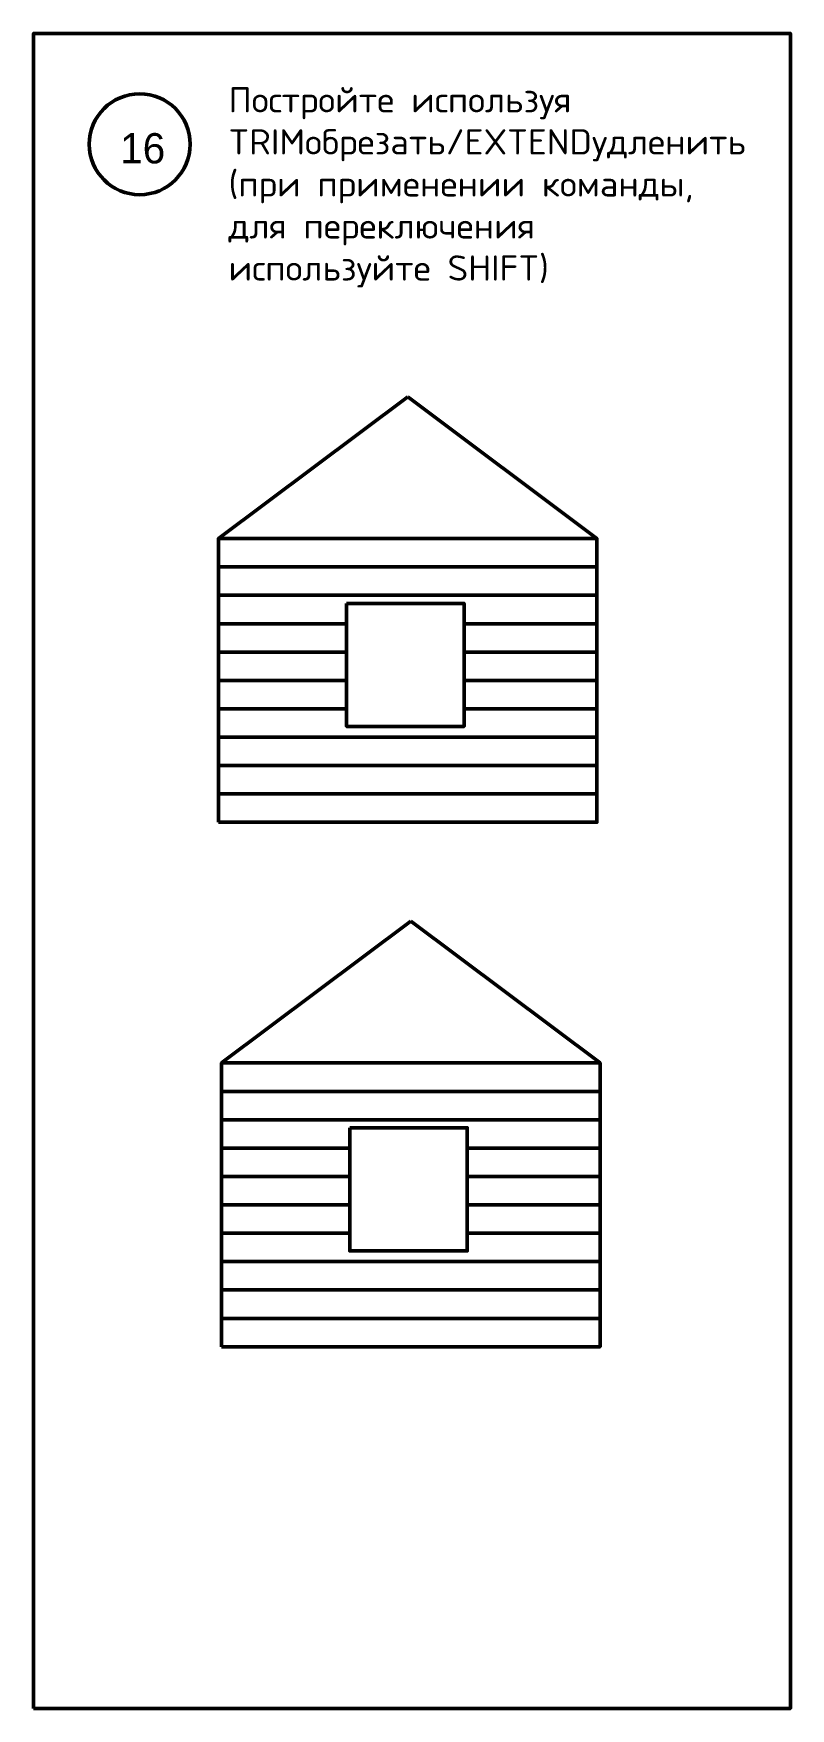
# Model space of a CAD drawing. Header units: metres. Extents: x 318 to 11478, y 274 to 1602.
# Drawn here: x 10218 to 10818, y 274 to 1602 of the extents above; entities that cross this region are included whole.
import ezdxf
from ezdxf.enums import TextEntityAlignment as Align

# ---------------------------------------------------------------- set-up
doc = ezdxf.new("R2010")
doc.units = ezdxf.units.M
doc.header["$LTSCALE"] = 2
doc.layers.get('0').update_dxf_attribs({"lineweight": 50})
doc.layers.add('EXAMPLE', color=3, linetype='Continuous', lineweight=50)

msp = doc.modelspace()

# ---------------------------------------------------------------- texts
at = {"layer": 'EXAMPLE', "color": 2, "insert": (10372.683, 1559.484), "char_height": 20, "width": 421.23015, "attachment_point": 1}
msp.add_mtext('{\\fSimplex|b0|i0|c204|p2;Постройте используя \\Fsimplex|c204;TRIMобрезать/EXTENDудленить (\\fSimplex|b0|i0|c204|p2;при применении команды, для переключения используйте \\Fsimplex|c204;SHIFT)}', dxfattribs=at)

# ---------------------------------------------------------------- blocks, each defined once
blk = doc.blocks.new('Circle_Num')
at = {"color": 1}
blk.add_circle((0, 0), 20, dxfattribs=at)
at = {"flags": 8}
blk.add_attdef('ZAD_NUM', text='', height=12, dxfattribs=at).set_placement((1.19, -7.59), align=Align.CENTER)

# ---------------------------------------------------------------- linework, layer by layer
for p, q in [((10367.19, 785.725), (10517.19, 898.225)), ((10667.19, 785.725), (10517.19, 898.225)), ((10367.19, 763.225), (10667.19, 763.225)), ((10367.19, 740.725), (10667.19, 740.725)), ((10367.19, 718.225), (10468.747, 718.225)), ((10561.894, 718.225), (10667.19, 718.225)), ((10367.19, 695.725), (10468.747, 695.725)), ((10561.894, 695.725), (10667.19, 695.725)), ((10367.19, 673.225), (10468.747, 673.225)), ((10561.894, 673.225), (10667.19, 673.225)), ((10367.19, 650.725), (10468.747, 650.725)), ((10561.894, 650.725), (10667.19, 650.725)), ((10367.19, 628.225), (10667.19, 628.225)), ((10367.19, 605.725), (10667.19, 605.725)), ((10367.19, 583.225), (10667.19, 583.225))]:
    msp.add_line(p, q)
for points in [[(10367.19, 560.725), (10667.19, 560.725), (10667.19, 785.725), (10367.19, 785.725)], [(10468.747, 734.328), (10561.894, 734.328), (10561.894, 636.748), (10468.747, 636.748)]]:
    msp.add_lwpolyline(points, close=True)
at = {"layer": 'EXAMPLE'}
for p, q in [((10364.752, 1201.565), (10514.752, 1314.065)), ((10514.752, 1314.065), (10664.752, 1201.565)), ((10364.752, 1179.065), (10664.752, 1179.065)), ((10364.752, 1156.565), (10664.752, 1156.565)), ((10364.752, 1134.065), (10466.31, 1134.065)), ((10559.457, 1134.065), (10664.752, 1134.065)), ((10364.752, 1111.565), (10466.31, 1111.565)), ((10559.457, 1111.565), (10664.752, 1111.565)), ((10364.752, 1089.065), (10466.31, 1089.065)), ((10559.457, 1089.065), (10664.752, 1089.065)), ((10364.752, 1066.565), (10466.31, 1066.565)), ((10559.457, 1066.565), (10664.752, 1066.565)), ((10364.752, 1044.065), (10664.752, 1044.065)), ((10364.752, 1021.565), (10664.752, 1021.565)), ((10364.752, 999.065), (10664.752, 999.065))]:
    msp.add_line(p, q, dxfattribs=at)
for points in [[(10218.152, 273.872), (10818.152, 273.872), (10818.152, 1602.07), (10218.152, 1602.07)], [(10364.752, 976.565), (10664.752, 976.565), (10664.752, 1201.565), (10364.752, 1201.565)], [(10466.31, 1150.168), (10559.457, 1150.168), (10559.457, 1052.588), (10466.31, 1052.588)]]:
    msp.add_lwpolyline(points, close=True, dxfattribs=at)

# ---------------------------------------------------------------- block references
ref = msp.add_blockref('Circle_Num', (10302.312, 1514.254), dxfattribs=dict(at, xscale=2, yscale=2, zscale=2))
ref.add_attrib('ZAD_NUM', '16', dxfattribs={"layer": '0', "height": 24}).set_placement((10304.689, 1499.068), align=Align.CENTER)

msp.set_redraw_order([(e.dxf.handle, doc.entitydb.next_handle()) for e in msp.query("TEXT MTEXT ATTDEF DIMENSION ARC_DIMENSION")])  # texts and dimensions are drawn at this point

doc.saveas('drawing.dxf')
